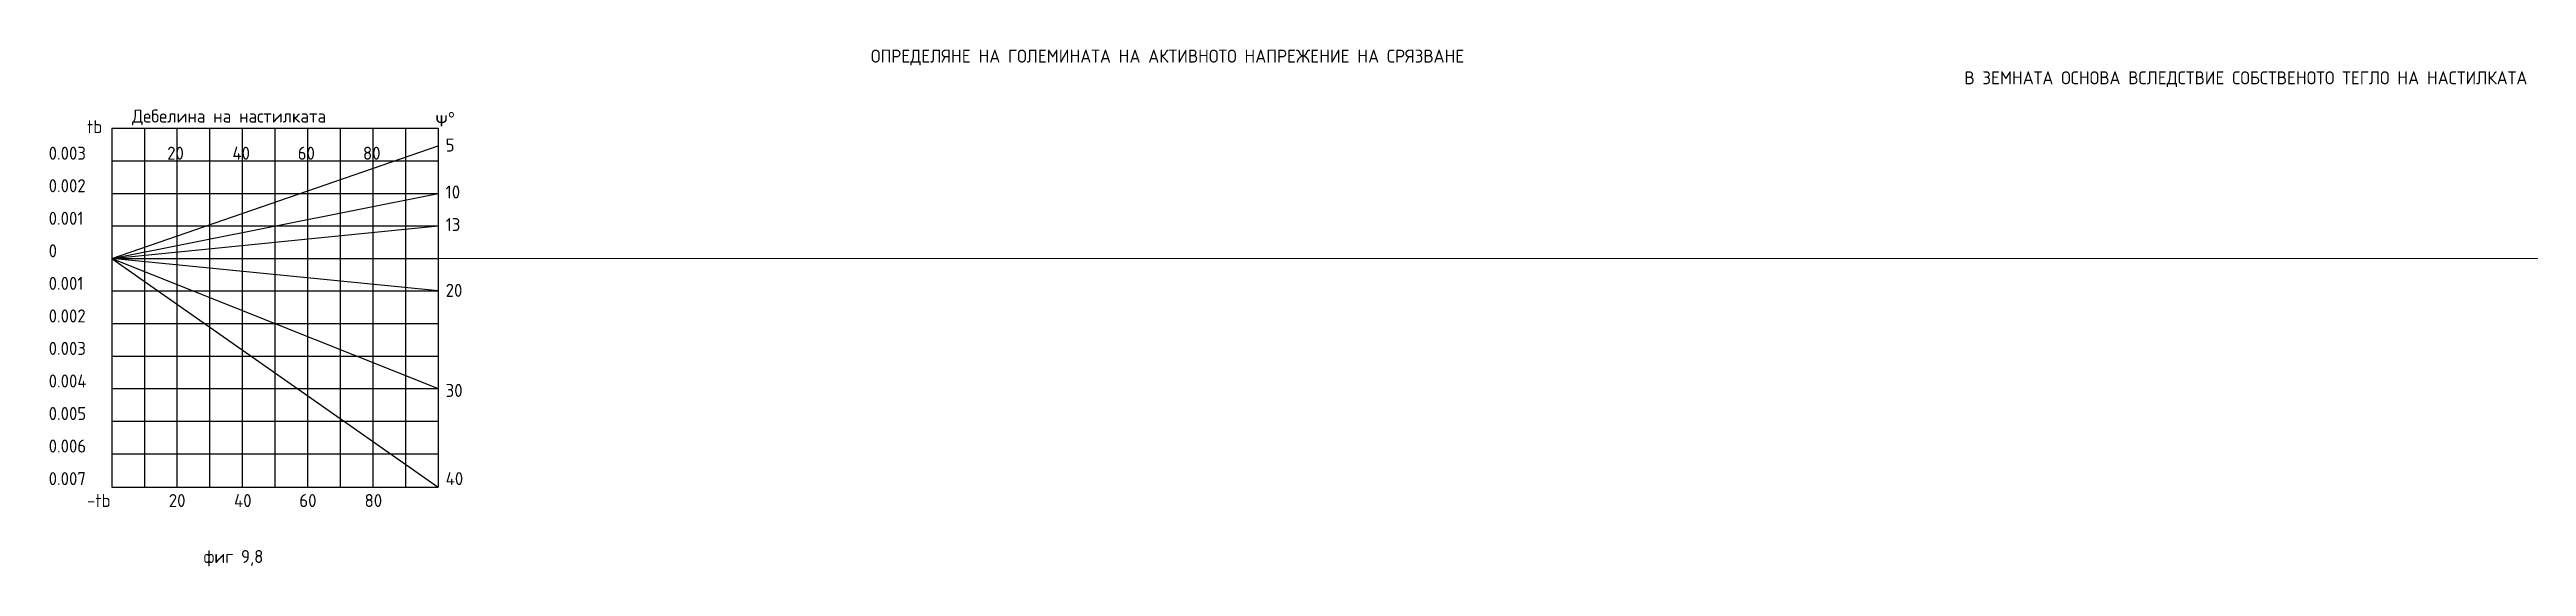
# Model space of a CAD drawing. Header units: metres. Extents: x 0 to 100, y 0 to 0.
# Drawn here: x -0.0019 to 0.0738, y -0.0094 to 0.0064 of the extents above; entities that cross this region are included whole.
import ezdxf

# ---------------------------------------------------------------- set-up
doc = ezdxf.new("R2010")
doc.units = ezdxf.units.M
doc.linetypes.add('LTYPE035', pattern=[5, 3, -1, 0, -1])
doc.layers.add('LAYER032', color=5, linetype='Continuous', lineweight=20)
doc.layers.add('LAYER035', color=1, linetype='LTYPE035')
doc.layers.add('LAYER047', color=3, linetype='Continuous')
doc.styles.add('2mm', font='simplex.shx', dxfattribs={"width": 0.9, "height": 2})

msp = doc.modelspace()

# ---------------------------------------------------------------- texts
at = {"layer": 'LAYER047', "attachment_point": 1, "style": '2mm'}
for s, width, insert, char_height in [('\\pi0.029317;ОПРЕДЕЛЯНЕ НА ГОЛЕМИНАТА НА АКТИВНОТО НАПРЕЖЕНИЕ НА СРЯЗВАНЕ \\P\\pi0.062745;В ЗЕМНАТА ОСНОВА ВСЛЕДСТВИЕ СОБСТВЕНОТО ТЕГЛО НА НАСТИЛКАТА', 2.1174909, (-0.006109, 0.006386), 0.00039807), ('Дебелина на настилката', 2.16355919, (0.000624, 0.004552), 0.00039807), ('tb', 0.06239516, (-0.000754, 0.004228), 0.0003981), ('{\\fArial|b0|i0|c204|p34;\\H1.0833x;ᴪ\\fArial|b0|i0|c0|p34;%%D}', 0.06239516, (0.00989, 0.004474), 0.00039807), ('0.003', 0.16301411, (-0.001928, 0.003417), 0.0003981), ('20', 0.16301411, (0.001695, 0.003417), 0.0003981), ('40', 0.16301411, (0.00369, 0.003417), 0.0003981), ('60', 0.16301411, (0.005685, 0.003417), 0.0003981), ('80', 0.16301411, (0.00768, 0.003417), 0.0003981), ('5', 0.16834069, (0.010208, 0.003666), 0.000398), ('0.002', 0.15161566, (-0.001928, 0.002422), 0.0003981), ('10', 0.16834069, (0.010208, 0.002231), 0.0003981), ('0.001', 0.14791186, (-0.001928, 0.001427), 0.0003981), ('13', 0.16834069, (0.010208, 0.001236), 0.0003981), ('0', 0.15001424, (-0.001928, 0.000432), 0.000398), ('0.001', 0.15444116, (-0.001928, -0.000563), 0.0003981), ('20', 0.16834069, (0.010208, -0.000777), 0.0003981), ('0.002', 0.16096439, (-0.001928, -0.001559), 0.0003981), ('0.003', 0.15815495, (-0.001928, -0.002554), 0.0003981), ('0.004', 0.16274923, (-0.001928, -0.003549), 0.0003981), ('30', 0.16834069, (0.010208, -0.003838), 0.0003981), ('0.005', 0.16383644, (-0.001928, -0.004544), 0.0003981), ('0.006', 0.16298375, (-0.001928, -0.005539), 0.0003981), ('0.007', 0.16834069, (-0.001928, -0.006535), 0.0003981), ('40', 0.16834069, (0.010208, -0.006535), 0.0003981), ('-tb', 0.10760445, (-0.000754, -0.007204), 0.0003981), ('20', 0.16834069, (0.001744, -0.007206), 0.0003981), ('40', 0.16834069, (0.003739, -0.007206), 0.0003981), ('60', 0.16834069, (0.005734, -0.007206), 0.0003981), ('80', 0.16834069, (0.007729, -0.007206), 0.0003981), ('фиг 9,8', 2.16355919, (0.002806, -0.008916), 0.0003981)]:
    msp.add_mtext_dynamic_manual_height_columns(s, width=width, gutter_width=10, heights=[0], dxfattribs=dict(at, insert=insert, char_height=char_height))

# ---------------------------------------------------------------- linework, layer by layer
at = {"layer": 'LAYER032', "flags": 128}
for points, elevation in [([(0, 0), (100, 0.003447)], 5), ([(0, 0), (100, 0.003148)], 6), ([(0, 0), (100, 0.002848)], 7), ([(0, 0), (100, 0.002572)], 8), ([(0, 0), (100, 0.002293)], 9), ([(0, 0), (100, 0.00199)], 10), ([(0, 0), (100, 0.001645)], 11), ([(0, 0), (100, 0.001341)], 12), ([(0, 0), (100, 0.000995)], 13), ([(0, 0), (100, 0.00071)], 14), ([(0, 0), (100, 0.000438)], 15), ([(0, 0), (100, 0.000196)], 16), ([(0, 0), (100, -0.000995)], 20), ([(0, 0), (100, -0.003981)], 30), ([(0, 0), (100, -0.007)], 40), ([(0, 0), (100, -0.00011)], 17), ([(0, 0), (100, -0.000401)], 18), ([(0, 0), (100, -0.00072)], 19), ([(0, 0), (100, -0.002488)], 25), ([(0, 0), (100, -0.001292)], 21), ([(0, 0), (100, -0.001566)], 22), ([(0, 0), (100, -0.001846)], 23), ([(0, 0), (100, -0.002169)], 24), ([(0, 0), (100, -0.002785)], 26), ([(0, 0), (100, -0.003059)], 27), ([(0, 0), (100, -0.003339)], 28), ([(0, 0), (100, -0.003661)], 29), ([(0, 0), (100, -0.004278)], 31), ([(0, 0), (100, -0.004552)], 32), ([(0, 0), (100, -0.004831)], 33), ([(0, 0), (100, -0.005154)], 34), ([(0, 0), (100, -0.005451)], 35), ([(0, 0), (100, -0.005725)], 36), ([(0, 0), (100, -0.006005)], 37), ([(0, 0), (100, -0.006328)], 38), ([(0, 0), (100, -0.006671)], 39)]:
    msp.add_lwpolyline(points, dxfattribs=dict(at, elevation=elevation))
at = {"layer": 'LAYER035'}
for p, q in [((0, 0.003985), (0, -0.007)), ((0.000997, 0.003985), (0.000997, -0.007)), ((0.001995, 0.003985), (0.001995, -0.007)), ((0.002992, 0.003985), (0.002992, -0.007)), ((0.00399, 0.003985), (0.00399, -0.007)), ((0.004987, 0.003985), (0.004987, -0.007)), ((0.005985, 0.003985), (0.005985, -0.007)), ((0.006982, 0.003985), (0.006982, -0.007)), ((0.00798, 0.003985), (0.00798, -0.007)), ((0.008977, 0.003985), (0.008977, -0.007)), ((0.009975, 0.003985), (0.009975, -0.007))]:
    msp.add_line(p, q, dxfattribs=at)
at = {"layer": 'LAYER035', "color": 1}
for p, q in [((0, 0.003985), (0.009975, 0.003985)), ((0, 0.002986), (0.009975, 0.002986)), ((0, 0.00199), (0.009975, 0.00199)), ((0, 0.000995), (0.009975, 0.000995)), ((0, 0), (0.009975, 0)), ((0, -0.000995), (0.009975, -0.000995)), ((0, -0.00199), (0.009975, -0.00199)), ((0, -0.002986), (0.009975, -0.002986)), ((0, -0.003981), (0.009975, -0.003981)), ((0, -0.004976), (0.009975, -0.004976)), ((0, -0.005971), (0.009975, -0.005971)), ((0, -0.007), (0.009975, -0.007))]:
    msp.add_line(p, q, dxfattribs=at)
at = {"layer": 'LAYER047', "flags": 128}
for points in [[(0, 0), (0.009975, 0.003447)], [(0, 0), (0.009975, 0.00199)], [(0, 0), (0.009975, 0.000995)], [(0, 0), (0.009975, -0.007)], [(0, 0), (0.009975, -0.003981)], [(0.009975, -0.000995), (0, 0)]]:
    msp.add_lwpolyline(points, dxfattribs=at)

msp.set_redraw_order([(e.dxf.handle, doc.entitydb.next_handle()) for e in msp.query("TEXT MTEXT ATTDEF DIMENSION ARC_DIMENSION")])  # texts and dimensions are drawn at this point

doc.saveas('drawing.dxf')
